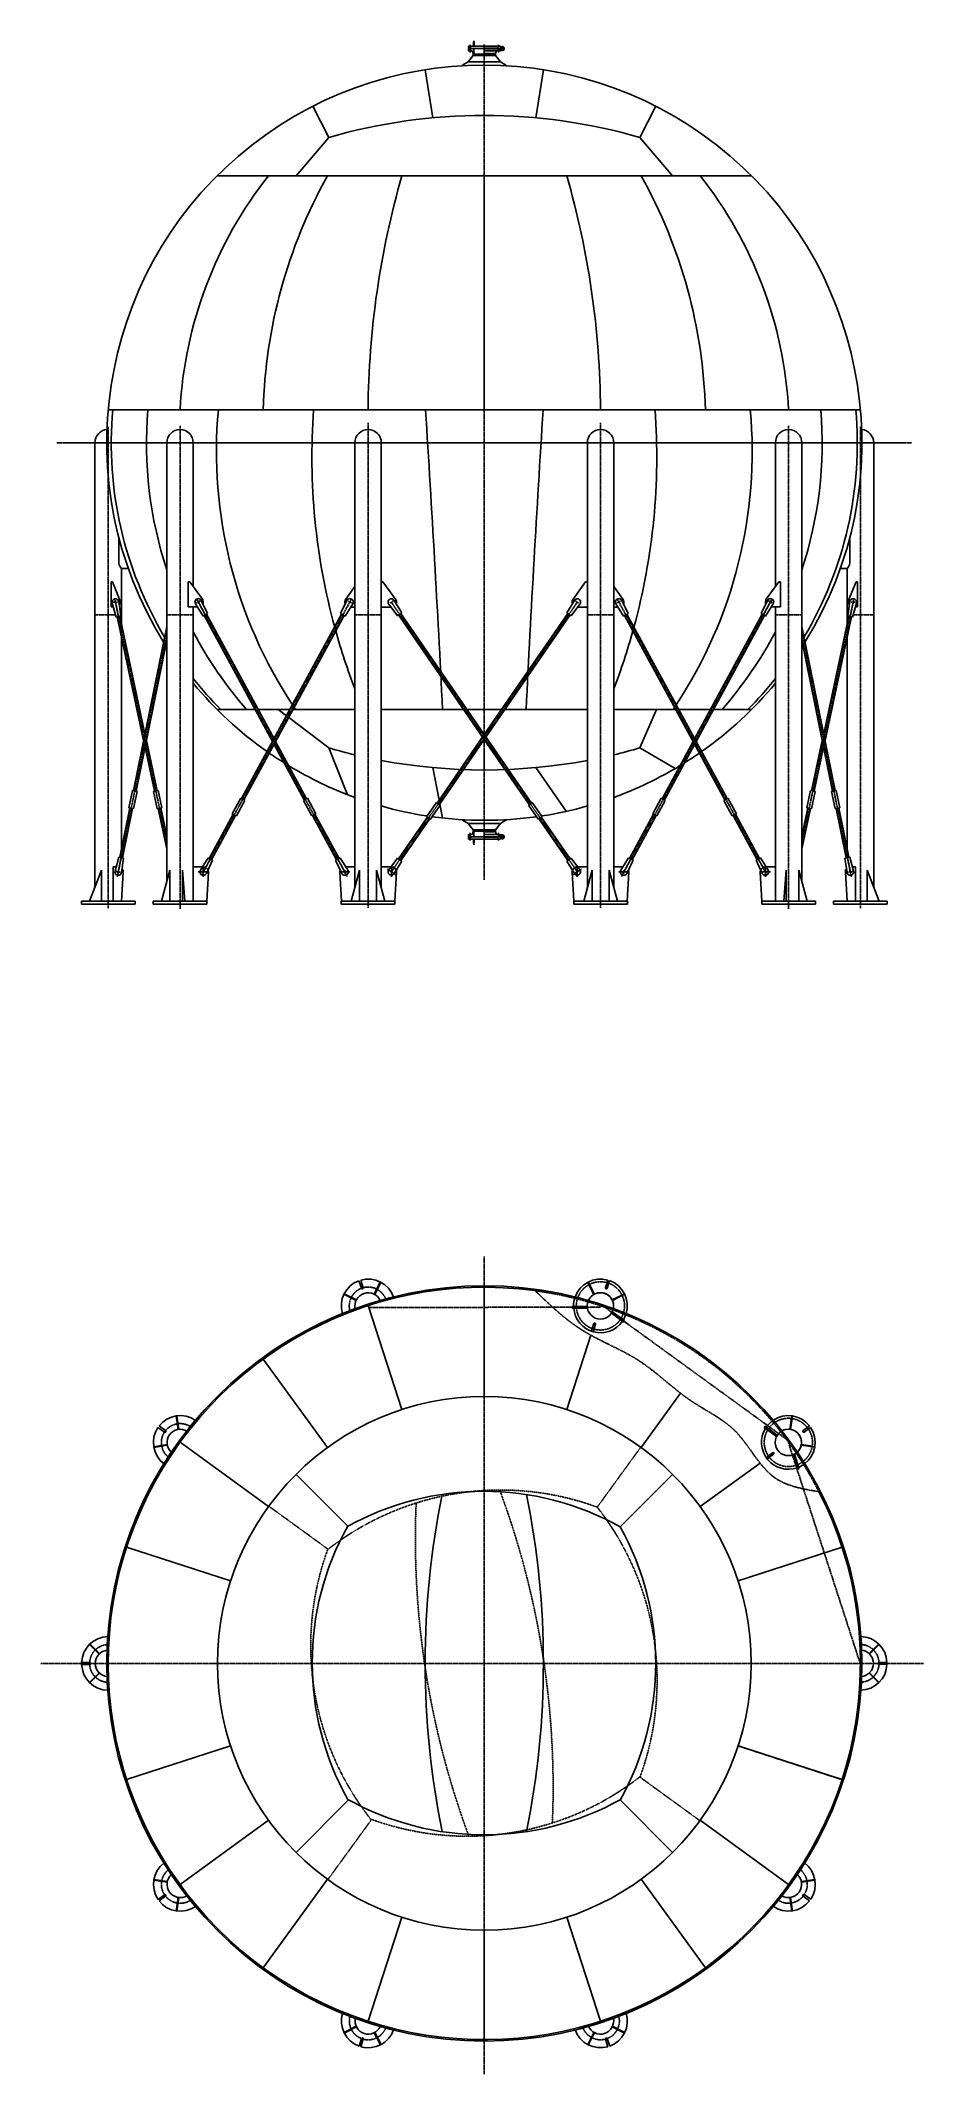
# Model space of a CAD drawing. Extents: x -26172 to 54233, y -464 to 48004.
# Drawn here: x -26172 to -5132, y -464 to 48004 of the extents above; entities that cross this region are included whole.
import ezdxf

# ---------------------------------------------------------------- set-up
doc = ezdxf.new("R2010")
doc.units = 0
doc.linetypes.add('CENTER2', pattern=[28.575, 19.05, -3.175, 3.175, -3.175])
doc.linetypes.add('DASHED2', pattern=[9.525, 6.35, -3.175])
doc.layers.get('DEFPOINTS').update_dxf_attribs({"linetype": 'CONTINUOUS'})
for name, color, linetype in [('图层1', 7, 'CONTINUOUS'), ('图层3', 2, 'CENTER2'), ('图层4', 30, 'DASHED2')]:
    doc.layers.add(name, color=color, linetype=linetype)

msp = doc.modelspace()

# ---------------------------------------------------------------- linework, layer by layer
at = {"layer": 'DEFPOINTS', "color": 0, "linetype": 'BYBLOCK'}
for p in [(-15974.396, 47873.275), (-15974.396, 47812.275), (-15974.396, 47812.275), (-15974.396, 47760.275), (-15974.396, 47760.275), (-15963.554, 47873.275), (-15884.396, 47816.275), (-15884.396, 47816.275), (-15974.396, 29084.358), (-15974.396, 29084.358), (-15974.396, 29032.358), (-15974.396, 29032.358), (-15974.396, 28971.358), (-15963.554, 28971.358), (-15884.396, 29028.358), (-15884.396, 29028.358)]:
    msp.add_point(p, dxfattribs=at)
at = {"layer": '图层1'}
for p, q in [((-15860.896, 47649.99), (-15985.673, 47496.055)), ((-15974.396, 47873.275), (-15974.396, 47821.275)), ((-15974.396, 47873.275), (-15596.896, 47873.275)), ((-15974.396, 47821.275), (-15904.396, 47821.275)), ((-15974.396, 47812.275), (-15974.396, 47760.275)), ((-15974.396, 47812.275), (-15904.396, 47812.275)), ((-15974.396, 47760.275), (-15888.896, 47760.275)), ((-15926.771, 47883.199), (-15937.022, 47893.449)), ((-15937.022, 47883.199), (-15926.771, 47893.449)), ((-15937.022, 47729.062), (-15926.771, 47739.313)), ((-15926.771, 47729.062), (-15937.022, 47739.313)), ((-15931.896, 47734.187), (-15931.896, 47734.187)), ((-15904.396, 47817.275), (-15904.396, 47821.275)), ((-15904.396, 47817.275), (-15904.396, 47812.275)), ((-15904.396, 47817.275), (-15596.896, 47817.275)), ((-15904.396, 47816.275), (-15596.896, 47816.275)), ((-15888.896, 47760.275), (-15861.896, 47697.275)), ((-15861.896, 47697.275), (-15861.896, 47677.275)), ((-15861.896, 47677.275), (-15859.896, 47677.275)), ((-15861.896, 47677.275), (-15861.896, 47649.99)), ((-15860.896, 47649.99), (-15596.896, 47649.99)), ((-15859.896, 47677.275), (-15847.896, 47684.203)), ((-15859.896, 47677.275), (-15596.896, 47677.275)), ((-15856.896, 47873.275), (-15856.896, 47957.275)), ((-15847.896, 47813.275), (-15847.896, 47816.275)), ((-15847.896, 47684.203), (-15847.896, 47813.275)), ((-15847.896, 47684.203), (-15596.896, 47684.203)), ((-15836.896, 47873.275), (-15836.896, 47957.275)), ((-15219.396, 47873.275), (-15596.896, 47873.275)), ((-15309.396, 47821.275), (-15596.896, 47821.275)), ((-15289.396, 47817.275), (-15596.896, 47817.275)), ((-15596.896, 47816.275), (-15289.396, 47816.275)), ((-15289.396, 47812.275), (-15596.896, 47812.275)), ((-15304.896, 47760.275), (-15596.896, 47760.275)), ((-15331.896, 47697.275), (-15596.896, 47697.275)), ((-15331.896, 47677.275), (-15596.896, 47677.275)), ((-15332.897, 47649.99), (-15596.896, 47649.99)), ((-15331.896, 47677.275), (-15333.896, 47677.275)), ((-15332.897, 47649.99), (-15208.12, 47496.055)), ((-15304.896, 47760.275), (-15331.896, 47697.275)), ((-15331.896, 47697.275), (-15331.896, 47677.275)), ((-15331.896, 47677.275), (-15331.896, 47649.99)), ((-15274.876, 47821.275), (-15309.396, 47821.275)), ((-15219.396, 47760.275), (-15304.896, 47760.275)), ((-15289.396, 47817.275), (-15289.396, 47821.275)), ((-15289.396, 47817.275), (-15289.396, 47812.275)), ((-15289.396, 47812.275), (-15258.819, 47812.275)), ((-15274.876, 47873.275), (-15249.876, 47873.275)), ((-15274.876, 47821.275), (-15274.876, 47873.275)), ((-15274.876, 47821.275), (-15188.327, 47774.001)), ((-15256.771, 47883.199), (-15267.022, 47893.449)), ((-15267.022, 47883.199), (-15256.771, 47893.449)), ((-15267.022, 47729.062), (-15256.771, 47739.313)), ((-15256.771, 47729.062), (-15267.022, 47739.313)), ((-15261.896, 47734.187), (-15261.896, 47734.187)), ((-15258.819, 47812.275), (-15258.819, 47760.275)), ((-15258.819, 47760.275), (-15233.819, 47760.275)), ((-15249.876, 47873.275), (-15159.141, 47857.351)), ((-15219.396, 47873.275), (-15219.396, 47868.011)), ((-15219.396, 47760.275), (-15160.332, 47769.006)), ((-15219.396, 47760.331), (-15219.396, 47760.275)), ((-15169.256, 47796.947), (-15182.192, 47784.012)), ((-15182.192, 47784.012), (-15180.919, 47782.739)), ((-15166.871, 47796.787), (-15180.919, 47782.739)), ((-15166.881, 47796.787), (-15152.833, 47782.739)), ((-15164.495, 47796.947), (-15151.56, 47784.012)), ((-15152.833, 47782.739), (-15151.56, 47784.012)), ((-16823.483, 46166.68), (-17004.807, 47311.512)), ((-16113.392, 47422.317), (-16121.734, 47407)), ((-16113.392, 47422.317), (-15985.673, 47496.055)), ((-15985.673, 47496.055), (-15596.896, 47496.055)), ((-15208.12, 47496.055), (-15596.896, 47496.055)), ((-15080.401, 47422.317), (-15208.12, 47496.055)), ((-15080.401, 47422.317), (-15072.059, 47407)), ((-14370.31, 46166.68), (-14188.986, 47311.512)), ((-19303.586, 45697.104), (-19682.811, 46441.375)), ((-11890.207, 45697.104), (-11510.982, 46441.375)), ((-20085.211, 44781.808), (-19303.586, 45697.104)), ((-11108.582, 44781.808), (-11890.207, 45697.104)), ((-9232.935, 44786.278), (-21960.857, 44786.278)), ((-15596.896, 44786.278), (-15596.896, 39206.718)), ((-15596.896, 44786.278), (-15596.896, 39206.718)), ((-6631.144, 39206.718), (-24562.649, 39206.718)), ((-24877.649, 27828.679), (-24877.649, 38422.317)), ((-23165.342, 27971.136), (-23165.342, 38422.317)), ((-22535.342, 34996.151), (-22535.342, 38422.317)), ((-18682.466, 27810.062), (-18682.466, 38422.317)), ((-18052.466, 27810.062), (-18052.466, 38422.317)), ((-13141.327, 27810.062), (-13141.327, 38422.317)), ((-12511.327, 27810.062), (-12511.327, 38422.317)), ((-8658.45, 34996.151), (-8658.45, 38422.317)), ((-8028.45, 27971.136), (-8028.45, 38422.317)), ((-6316.144, 27828.679), (-6316.144, 38422.317)), ((-24307.178, 35551.329), (-24307.178, 36157.146)), ((-6886.615, 35551.329), (-6886.615, 36157.146)), ((-6886.615, 35551.329), (-6886.615, 36157.146)), ((-24247.649, 34107.979), (-24247.649, 35422.317)), ((-24247.649, 35422.317), (-24082.178, 35422.317)), ((-6946.144, 35422.317), (-7111.615, 35422.317)), ((-6946.144, 35422.317), (-7111.615, 35422.317)), ((-6946.144, 34107.979), (-6946.144, 35422.317)), ((-24493.955, 35106.516), (-24458.365, 35106.516)), ((-24493.955, 35106.516), (-24458.365, 35106.516)), ((-24493.955, 35106.516), (-24493.955, 34506.516)), ((-24458.365, 35106.516), (-24281.51, 34671.73)), ((-22655.416, 35106.516), (-22615.416, 35106.516)), ((-22655.416, 35106.516), (-22655.416, 34506.516)), ((-22615.416, 35106.516), (-22318.287, 34696.986)), ((-18682.466, 34996.087), (-18899.66, 34696.731)), ((-18052.466, 35102.317), (-18012.466, 35102.317)), ((-18052.466, 34502.317), (-18052.466, 35102.317)), ((-18052.466, 35062.168), (-18052.466, 34539.817)), ((-18012.466, 35102.317), (-17715.338, 34692.787)), ((-13181.327, 35102.317), (-13478.455, 34692.787)), ((-13141.327, 35102.317), (-13181.327, 35102.317)), ((-13141.327, 34502.317), (-13141.327, 35102.317)), ((-13141.327, 35062.168), (-13141.327, 34539.817)), ((-12511.327, 34996.087), (-12294.133, 34696.731)), ((-8578.377, 35106.516), (-8875.505, 34696.986)), ((-8538.377, 35106.516), (-8578.377, 35106.516)), ((-8538.377, 35106.516), (-8538.377, 34506.516)), ((-6735.428, 35106.516), (-6912.282, 34671.73)), ((-6699.838, 35106.516), (-6735.428, 35106.516)), ((-6699.838, 35106.516), (-6735.428, 35106.516)), ((-6699.838, 35106.516), (-6699.838, 34506.516)), ((-24441.439, 34506.516), (-24493.955, 34506.516)), ((-24376.003, 34267.994), (-24467.536, 34601.643)), ((-24322.649, 34622.317), (-24322.649, 34622.317)), ((-24258.647, 34293.043), (-24311.319, 34634.987)), ((-22434.942, 34506.516), (-22655.416, 34506.516)), ((-22535.342, 27492.317), (-22535.342, 34506.516)), ((-22300.467, 34290.529), (-22483.329, 34584.233)), ((-22195.124, 34347.999), (-22343.103, 34660.733)), ((-19022.913, 34347.816), (-18874.833, 34660.501)), ((-18917.588, 34290.312), (-18734.632, 34583.956)), ((-18783.04, 34506.261), (-18682.466, 34506.261)), ((-17812.466, 34502.317), (-18052.466, 34502.317)), ((-17664.11, 34299.728), (-17875.988, 34573.238)), ((-17565.181, 34367.647), (-17744.3, 34663.648)), ((-13628.612, 34367.647), (-13449.493, 34663.648)), ((-13529.683, 34299.728), (-13317.805, 34573.238)), ((-13381.327, 34502.317), (-13141.327, 34502.317)), ((-12410.753, 34506.261), (-12511.327, 34506.261)), ((-12276.204, 34290.312), (-12459.161, 34583.956)), ((-12170.88, 34347.816), (-12318.96, 34660.501)), ((-8998.669, 34347.999), (-8850.69, 34660.733)), ((-8893.325, 34290.529), (-8710.464, 34584.233)), ((-8758.851, 34506.516), (-8538.377, 34506.516)), ((-8658.45, 27492.317), (-8658.45, 34506.516)), ((-6935.146, 34293.043), (-6882.473, 34634.987)), ((-6871.144, 34622.317), (-6871.144, 34622.317)), ((-6817.79, 34267.994), (-6726.257, 34601.643)), ((-6752.354, 34506.516), (-6699.838, 34506.516)), ((-24317.251, 34280.25), (-24375.929, 34267.725)), ((-24348.517, 34273.576), (-23717.837, 31325.026)), ((-24317.325, 34280.518), (-24258.647, 34293.043)), ((-24285.985, 34287.208), (-23685.929, 31481.831)), ((-23961.185, 30129.14), (-23165.342, 34040.149)), ((-22247.796, 34319.264), (-22300.467, 34290.529)), ((-22276.521, 34303.593), (-20645.316, 31298.825)), ((-22247.796, 34319.264), (-22195.124, 34347.999)), ((-22220.338, 34334.244), (-20608.904, 31365.897)), ((-21383.576, 29938.91), (-18997.604, 34333.998)), ((-21327.328, 29908.379), (-18941.431, 34303.329)), ((-18970.251, 34319.064), (-19022.913, 34347.816)), ((-18970.251, 34319.064), (-18917.588, 34290.312)), ((-17614.646, 34333.688), (-17664.11, 34299.728)), ((-17640.47, 34315.958), (-15596.896, 31351.65)), ((-17614.646, 34333.688), (-17565.181, 34367.647)), ((-17587.707, 34352.182), (-15596.896, 31464.408)), ((-13606.085, 34352.182), (-15596.896, 31464.408)), ((-13553.323, 34315.958), (-15596.896, 31351.65)), ((-13579.147, 34333.688), (-13628.612, 34367.647)), ((-13579.147, 34333.688), (-13529.683, 34299.728)), ((-12223.542, 34319.064), (-12276.204, 34290.312)), ((-9866.465, 29908.379), (-12252.362, 34303.329)), ((-12223.542, 34319.064), (-12170.88, 34347.816)), ((-9810.217, 29938.91), (-12196.189, 34333.998)), ((-8973.455, 34334.244), (-10584.888, 31365.897)), ((-8917.271, 34303.593), (-10548.477, 31298.825)), ((-8945.997, 34319.264), (-8998.669, 34347.999)), ((-8945.997, 34319.264), (-8893.325, 34290.529)), ((-7232.608, 30129.14), (-8028.45, 34040.149)), ((-6907.808, 34287.208), (-7507.864, 31481.831)), ((-6845.276, 34273.576), (-7475.956, 31325.026)), ((-6876.468, 34280.518), (-6935.146, 34293.043)), ((-6876.542, 34280.25), (-6817.863, 34267.725)), ((-24247.649, 28721.37), (-24247.649, 33801.999)), ((-23898.47, 30116.378), (-23165.342, 33719.188)), ((-7295.323, 30116.378), (-8028.45, 33719.188)), ((-6946.144, 28721.37), (-6946.144, 33801.999)), ((-21060.07, 32062.825), (-21965.324, 32062.825)), ((-20230.561, 32062.825), (-20987.247, 32062.825)), ((-20507.329, 32062.825), (-20311.427, 31913.866)), ((-18682.466, 32062.825), (-20157.739, 32062.825)), ((-13141.327, 32062.825), (-18052.466, 32062.825)), ((-18052.466, 32062.825), (-13141.327, 32062.825)), ((-12511.327, 32062.825), (-11036.054, 32062.825)), ((-11036.054, 32062.825), (-12511.327, 32062.825)), ((-11488.96, 32062.825), (-11890.207, 31147.529)), ((-10963.232, 32062.825), (-10206.545, 32062.825)), ((-10133.723, 32062.825), (-9228.469, 32062.825)), ((-9228.469, 32062.825), (-10133.723, 32062.825)), ((-20259.882, 31874.672), (-19303.586, 31147.529)), ((-23684.366, 31168.547), (-23459.067, 30115.228)), ((-23652.459, 31325.352), (-23396.482, 30128.615)), ((-20608.904, 31231.754), (-19890.039, 29907.566)), ((-20572.493, 31298.825), (-19833.794, 29938.103)), ((-19303.586, 31147.529), (-18855.523, 30032.957)), ((-15596.896, 31464.408), (-16720.712, 29834.255)), ((-15596.896, 31351.65), (-16668.957, 29796.571)), ((-15596.896, 31464.408), (-14473.081, 29834.255)), ((-15596.896, 31351.65), (-14524.836, 29796.571)), ((-11890.207, 31147.529), (-11048.207, 30656.402)), ((-10621.3, 31298.825), (-11359.999, 29938.103)), ((-10584.888, 31231.754), (-11303.754, 29907.566)), ((-7541.334, 31325.352), (-7797.31, 30128.615)), ((-7509.426, 31168.547), (-7734.726, 30115.228)), ((-16823.483, 30677.953), (-16673.513, 29902.721)), ((-14370.31, 30677.953), (-13642.862, 29637.002)), ((-24067.471, 29722.16), (-23983.723, 30133.726)), ((-23983.723, 30133.726), (-24067.471, 29722.16)), ((-23875.932, 30111.792), (-23983.723, 30133.726)), ((-23959.68, 29700.226), (-23875.932, 30111.792)), ((-23875.932, 30111.792), (-23959.68, 29700.226)), ((-23929.968, 30122.783), (-23875.932, 30111.792)), ((-23373.991, 30133.425), (-23481.558, 30110.417)), ((-23481.558, 30110.417), (-23393.709, 29699.708)), ((-23373.991, 30133.425), (-23427.775, 30121.921)), ((-23373.991, 30133.425), (-23286.142, 29722.716)), ((-7819.802, 30133.425), (-7907.651, 29722.716)), ((-7819.802, 30133.425), (-7766.018, 30121.921)), ((-7819.802, 30133.425), (-7712.235, 30110.417)), ((-7712.235, 30110.417), (-7800.084, 29699.708)), ((-7317.861, 30111.792), (-7210.07, 30133.726)), ((-7263.825, 30122.783), (-7317.861, 30111.792)), ((-7317.861, 30111.792), (-7234.112, 29700.226)), ((-7234.112, 29700.226), (-7317.861, 30111.792)), ((-7210.07, 30133.726), (-7126.321, 29722.16)), ((-7126.321, 29722.16), (-7210.07, 30133.726)), ((-24284.216, 28541.666), (-24044.933, 29717.574)), ((-24221.5, 28528.909), (-23982.219, 29704.812)), ((-23959.68, 29700.226), (-24067.471, 29722.16)), ((-24013.686, 29711.212), (-23959.68, 29700.226)), ((-24013.686, 29711.212), (-24013.666, 29711.212)), ((-23286.142, 29722.716), (-23393.709, 29699.708)), ((-23371.218, 29704.518), (-23165.342, 28742.011)), ((-23286.142, 29722.716), (-23339.926, 29711.212)), ((-23308.634, 29717.905), (-23165.342, 29047.991)), ((-22156.482, 28515.176), (-21583.959, 29569.794)), ((-21604.174, 29580.764), (-21403.791, 29949.88)), ((-21556.032, 29554.638), (-21604.174, 29580.764)), ((-21507.497, 29528.29), (-21307.114, 29897.406)), ((-21355.703, 29923.784), (-21403.791, 29949.88)), ((-21355.703, 29923.784), (-21307.114, 29897.406)), ((-19862.267, 29922.646), (-19910.252, 29896.591)), ((-19910.252, 29896.591), (-19709.869, 29527.475)), ((-19862.267, 29922.646), (-19813.581, 29949.076)), ((-19813.581, 29949.076), (-19613.198, 29579.96)), ((-19661.854, 29553.546), (-19613.198, 29579.96)), ((-19633.411, 29568.987), (-19060.89, 28514.372)), ((-16739.312, 29847.798), (-16977.94, 29502.173)), ((-16650.358, 29783.028), (-16887.134, 29439.572)), ((-16739.312, 29847.798), (-16650.358, 29783.028)), ((-16693.175, 29815.944), (-16739.312, 29847.798)), ((-16656.479, 29814.671), (-16591.236, 29477.414)), ((-14454.481, 29847.798), (-14543.435, 29783.028)), ((-14543.435, 29783.028), (-14306.659, 29439.572)), ((-14500.618, 29815.944), (-14454.481, 29847.798)), ((-14454.481, 29847.798), (-14216.095, 29502.006)), ((-11560.382, 29568.987), (-12132.903, 28514.372)), ((-11380.212, 29949.076), (-11580.595, 29579.96)), ((-11531.939, 29553.546), (-11580.595, 29579.96)), ((-11283.541, 29896.591), (-11483.924, 29527.475)), ((-11331.526, 29922.646), (-11380.212, 29949.076)), ((-11331.526, 29922.646), (-11283.541, 29896.591)), ((-9838.089, 29923.784), (-9886.678, 29897.406)), ((-9686.296, 29528.29), (-9886.678, 29897.406)), ((-9838.089, 29923.784), (-9790.001, 29949.88)), ((-9589.618, 29580.764), (-9790.001, 29949.88)), ((-9637.76, 29554.638), (-9589.618, 29580.764)), ((-9037.311, 28515.176), (-9609.834, 29569.794)), ((-7885.159, 29717.905), (-8028.45, 29047.991)), ((-7822.575, 29704.518), (-8028.45, 28742.011)), ((-7907.651, 29722.716), (-7853.867, 29711.212)), ((-7907.651, 29722.716), (-7800.084, 29699.708)), ((-7234.112, 29700.226), (-7126.321, 29722.16)), ((-7180.106, 29711.212), (-7234.112, 29700.226)), ((-6972.292, 28528.909), (-7211.574, 29704.812)), ((-7180.106, 29711.212), (-7180.126, 29711.212)), ((-6909.577, 28541.666), (-7148.859, 29717.574)), ((-22100.231, 28484.65), (-21527.711, 29539.263)), ((-21556.032, 29554.638), (-21507.497, 29528.29)), ((-19661.854, 29553.546), (-19709.869, 29527.475)), ((-19689.656, 29538.45), (-19117.134, 28483.832)), ((-16958.762, 29488.952), (-17639.875, 28500.962)), ((-16906.07, 29452.626), (-17587.209, 28464.6)), ((-16977.698, 29502.006), (-16887.134, 29439.572)), ((-16931.803, 29470.319), (-16977.698, 29502.006)), ((-16113.392, 29422.317), (-16121.734, 29437.633)), ((-16113.392, 29422.317), (-15985.673, 29348.578)), ((-15860.896, 29194.643), (-15985.673, 29348.578)), ((-15985.673, 29348.578), (-15596.896, 29348.578)), ((-15974.396, 29032.358), (-15974.396, 29084.358)), ((-15974.396, 29084.358), (-15888.896, 29084.358)), ((-15926.771, 29115.571), (-15937.022, 29105.32)), ((-15937.022, 29115.571), (-15926.771, 29105.32)), ((-15931.896, 29110.446), (-15931.896, 29110.446)), ((-15888.896, 29084.358), (-15861.896, 29147.358)), ((-15861.896, 29167.358), (-15861.896, 29194.643)), ((-15861.896, 29167.358), (-15859.896, 29167.358)), ((-15861.896, 29147.358), (-15861.896, 29167.358)), ((-15860.896, 29194.643), (-15596.896, 29194.643)), ((-15859.896, 29167.358), (-15847.896, 29160.43)), ((-15859.896, 29167.358), (-15596.896, 29167.358)), ((-15847.896, 29160.43), (-15847.896, 29031.358)), ((-15847.896, 29160.43), (-15596.896, 29160.43)), ((-15208.12, 29348.578), (-15596.896, 29348.578)), ((-15332.897, 29194.643), (-15596.896, 29194.643)), ((-15331.896, 29167.358), (-15596.896, 29167.358)), ((-15331.896, 29147.358), (-15596.896, 29147.358)), ((-15304.896, 29084.358), (-15596.896, 29084.358)), ((-15331.896, 29167.358), (-15333.896, 29167.358)), ((-15332.897, 29194.643), (-15208.12, 29348.578)), ((-15331.896, 29167.358), (-15331.896, 29194.643)), ((-15331.896, 29147.358), (-15331.896, 29167.358)), ((-15304.896, 29084.358), (-15331.896, 29147.358)), ((-15219.396, 29084.358), (-15304.896, 29084.358)), ((-15256.771, 29115.571), (-15267.022, 29105.32)), ((-15267.022, 29115.571), (-15256.771, 29105.32)), ((-15261.896, 29110.446), (-15261.896, 29110.446)), ((-15258.819, 29032.358), (-15258.819, 29084.358)), ((-15258.819, 29084.358), (-15233.819, 29084.358)), ((-15219.396, 29084.302), (-15219.396, 29084.358)), ((-15219.396, 29084.358), (-15160.332, 29075.627)), ((-15080.401, 29422.317), (-15208.12, 29348.578)), ((-15080.401, 29422.317), (-15072.059, 29437.633)), ((-14216.095, 29502.006), (-14306.659, 29439.572)), ((-14216.095, 29502.006), (-14306.659, 29439.572)), ((-14287.723, 29452.626), (-13606.584, 28464.6)), ((-14261.989, 29470.319), (-14216.095, 29502.006)), ((-14261.989, 29470.319), (-14216.095, 29502.006)), ((-14235.031, 29488.952), (-13553.917, 28500.962)), ((-11504.137, 29538.45), (-12076.659, 28483.832)), ((-11531.939, 29553.546), (-11483.924, 29527.475)), ((-9637.76, 29554.638), (-9686.296, 29528.29)), ((-9093.562, 28484.65), (-9666.082, 29539.263)), ((-15974.396, 29032.358), (-15904.396, 29032.358)), ((-15974.396, 28971.358), (-15974.396, 29023.358)), ((-15974.396, 29023.358), (-15904.396, 29023.358)), ((-15974.396, 28971.358), (-15596.896, 28971.358)), ((-15937.022, 28961.434), (-15926.771, 28951.184)), ((-15926.771, 28961.434), (-15937.022, 28951.184)), ((-15904.396, 29027.358), (-15904.396, 29032.358)), ((-15904.396, 29028.358), (-15596.896, 29028.358)), ((-15904.396, 29027.358), (-15904.396, 29023.358)), ((-15904.396, 29027.358), (-15596.896, 29027.358)), ((-15856.896, 28971.358), (-15856.896, 28887.358)), ((-15847.896, 29031.358), (-15847.896, 29028.358)), ((-15836.896, 28971.358), (-15836.896, 28887.358)), ((-15289.396, 29032.358), (-15596.896, 29032.358)), ((-15596.896, 29028.358), (-15289.396, 29028.358)), ((-15289.396, 29027.358), (-15596.896, 29027.358)), ((-15309.396, 29023.358), (-15596.896, 29023.358)), ((-15219.396, 28971.358), (-15596.896, 28971.358)), ((-15274.876, 29023.358), (-15309.396, 29023.358)), ((-15289.396, 29032.358), (-15258.819, 29032.358)), ((-15289.396, 29027.358), (-15289.396, 29032.358)), ((-15289.396, 29027.358), (-15289.396, 29023.358)), ((-15274.876, 29023.358), (-15188.327, 29070.632)), ((-15274.876, 29023.358), (-15274.876, 28971.358)), ((-15274.876, 28971.358), (-15249.876, 28971.358)), ((-15267.022, 28961.434), (-15256.771, 28951.184)), ((-15256.771, 28961.434), (-15267.022, 28951.184)), ((-15249.876, 28971.358), (-15159.141, 28987.282)), ((-15219.396, 28971.358), (-15219.396, 28976.622)), ((-15182.192, 29060.621), (-15180.919, 29061.894)), ((-15169.256, 29047.686), (-15182.192, 29060.621)), ((-15166.871, 29047.846), (-15180.919, 29061.894)), ((-15166.881, 29047.846), (-15152.833, 29061.894)), ((-15164.495, 29047.686), (-15151.56, 29060.621)), ((-15152.833, 29061.894), (-15151.56, 29060.621)), ((-24719.563, 28230.555), (-25009.963, 27492.317)), ((-24719.563, 28230.555), (-24719.563, 27492.317)), ((-24442.649, 28312.317), (-24373.707, 28312.317)), ((-24442.649, 28312.317), (-24442.649, 27492.317)), ((-24311.679, 28547.253), (-24399.998, 28212.739)), ((-24252.883, 28535.293), (-24311.679, 28547.253)), ((-24291.291, 28185.936), (-24291.291, 28185.938)), ((-24252.883, 28535.293), (-24194.087, 28523.333)), ((-24194.087, 28523.333), (-24243.468, 28180.898)), ((-24242.649, 27492.317), (-24202.846, 28185.437)), ((-23095.793, 28230.555), (-23293.712, 27492.317)), ((-23095.793, 28230.555), (-23095.793, 27492.317)), ((-22793.709, 28230.555), (-22793.709, 27492.317)), ((-22793.709, 28230.555), (-22737.534, 27492.317)), ((-22535.342, 28312.317), (-22295.342, 28312.317)), ((-22181.136, 28528.556), (-22363.348, 28234.449)), ((-22075.666, 28471.319), (-22222.954, 28158.259)), ((-22215.342, 27492.317), (-22175.54, 28185.437)), ((-22128.401, 28499.938), (-22181.136, 28528.556)), ((-22128.401, 28499.938), (-22075.666, 28471.319)), ((-19089.243, 28498.976), (-19141.972, 28470.346)), ((-19141.972, 28470.346), (-18994.613, 28157.32)), ((-19089.243, 28498.976), (-19036.515, 28527.607)), ((-19002.466, 27492.317), (-19042.269, 28185.437)), ((-19036.515, 28527.607), (-18854.235, 28233.542)), ((-18682.466, 28312.317), (-18903.065, 28312.317)), ((-18569.734, 28230.555), (-18767.653, 27492.317)), ((-18569.734, 28230.555), (-18569.734, 27492.317)), ((-18165.199, 28230.555), (-17967.28, 27492.317)), ((-18165.199, 28230.555), (-18165.199, 27492.317)), ((-18052.466, 28312.317), (-17812.466, 28312.317)), ((-17662.973, 28516.909), (-17875.569, 28243.957)), ((-17564.223, 28448.73), (-17744.12, 28153.201)), ((-17732.466, 27492.317), (-17692.664, 28185.437)), ((-17613.598, 28482.819), (-17662.973, 28516.909)), ((-17613.598, 28482.819), (-17564.223, 28448.73)), ((-13580.195, 28482.819), (-13629.57, 28448.73)), ((-13629.57, 28448.73), (-13449.673, 28153.201)), ((-13580.195, 28482.819), (-13530.82, 28516.909)), ((-13530.82, 28516.909), (-13318.224, 28243.957)), ((-13461.327, 27492.317), (-13501.129, 28185.437)), ((-13141.327, 28312.317), (-13381.327, 28312.317)), ((-13028.594, 28230.555), (-13226.513, 27492.317)), ((-13028.594, 28230.555), (-13028.594, 27492.317)), ((-12624.059, 28230.555), (-12624.059, 27492.317)), ((-12624.059, 28230.555), (-12426.14, 27492.317)), ((-12511.327, 28312.317), (-12290.728, 28312.317)), ((-12157.278, 28527.607), (-12339.557, 28233.542)), ((-12051.821, 28470.346), (-12199.18, 28157.32)), ((-12191.327, 27492.317), (-12151.524, 28185.437)), ((-12104.55, 28498.976), (-12157.278, 28527.607)), ((-12104.55, 28498.976), (-12051.821, 28470.346)), ((-9065.391, 28499.938), (-9118.126, 28471.319)), ((-9118.126, 28471.319), (-8970.839, 28158.259)), ((-9065.391, 28499.938), (-9012.656, 28528.556)), ((-8978.45, 27492.317), (-9018.253, 28185.437)), ((-9012.656, 28528.556), (-8830.444, 28234.449)), ((-8658.45, 28312.317), (-8898.45, 28312.317)), ((-8400.084, 28230.555), (-8456.258, 27492.317)), ((-8400.084, 28230.555), (-8400.084, 27492.317)), ((-8098, 28230.555), (-8098, 27492.317)), ((-8098, 28230.555), (-7900.08, 27492.317)), ((-6940.91, 28535.293), (-6999.706, 28523.333)), ((-6999.706, 28523.333), (-6950.325, 28180.898)), ((-6951.144, 27492.317), (-6990.947, 28185.437)), ((-6940.91, 28535.293), (-6882.114, 28547.253)), ((-6902.501, 28185.936), (-6902.502, 28185.938)), ((-6882.114, 28547.253), (-6793.795, 28212.739)), ((-6751.144, 28312.317), (-6820.085, 28312.317)), ((-6751.144, 28312.317), (-6751.144, 27492.317)), ((-6474.23, 28230.555), (-6183.83, 27492.317)), ((-6474.23, 28230.555), (-6474.23, 27492.317)), ((-25202.649, 27492.317), (-23922.649, 27492.317)), ((-25202.649, 27422.317), (-25202.649, 27492.317)), ((-25202.649, 27422.317), (-23922.649, 27422.317)), ((-23922.649, 27422.317), (-23922.649, 27492.317)), ((-23490.342, 27492.317), (-22210.342, 27492.317)), ((-23490.342, 27422.317), (-23490.342, 27492.317)), ((-23490.342, 27422.317), (-22210.342, 27422.317)), ((-22210.342, 27422.317), (-22210.342, 27492.317)), ((-19007.466, 27492.317), (-17727.466, 27492.317)), ((-19007.466, 27422.317), (-19007.466, 27492.317)), ((-19007.466, 27422.317), (-17727.466, 27422.317)), ((-17727.466, 27492.317), (-17727.466, 27422.317)), ((-12186.327, 27492.317), (-13466.327, 27492.317)), ((-13466.327, 27492.317), (-13466.327, 27422.317)), ((-12186.327, 27422.317), (-13466.327, 27422.317)), ((-12186.327, 27422.317), (-12186.327, 27492.317)), ((-7703.45, 27492.317), (-8983.45, 27492.317)), ((-8983.45, 27422.317), (-8983.45, 27492.317)), ((-7703.45, 27422.317), (-8983.45, 27422.317)), ((-7703.45, 27422.317), (-7703.45, 27492.317)), ((-5991.144, 27492.317), (-7271.144, 27492.317)), ((-7271.144, 27422.317), (-7271.144, 27492.317)), ((-5991.144, 27422.317), (-7271.144, 27422.317)), ((-5991.144, 27422.317), (-5991.144, 27492.317)), ((-18526.647, 18269.547), (-18585.412, 18450.407)), ((-18483.85, 18283.453), (-18542.615, 18464.312)), ((-18223.358, 18129.727), (-18075.811, 18419.304)), ((-12972.529, 18130.407), (-13120.076, 18419.984)), ((-12712.038, 18284.133), (-12653.273, 18464.993)), ((-12669.24, 18270.227), (-12610.475, 18451.087)), ((-18654.296, 17977.81), (-18943.873, 18125.357)), ((-18647.032, 17992.067), (-18936.609, 18139.613)), ((-18209.102, 18122.463), (-18061.555, 18412.04)), ((-16999.449, 18184.444), (-17004.807, 18218.27)), ((-15596.896, 15688.567), (-15596.896, 18294.828)), ((-14194.344, 18184.444), (-14188.986, 18218.27)), ((-12986.786, 18123.143), (-13134.332, 18412.72)), ((-12548.855, 17992.747), (-12259.278, 18140.294)), ((-12541.592, 17978.491), (-12252.014, 18126.038)), ((-18367.466, 17856.012), (-17562.087, 15377.311)), ((-13144.209, 17835.701), (-13504.376, 17835.657)), ((-13139.853, 17795.702), (-13502.352, 17795.657)), ((-12627.479, 17784.092), (-12830.57, 17850.08)), ((-12566.684, 17676.129), (-12275.277, 17464.465)), ((-12546.697, 17711.05), (-12253.403, 17498.014)), ((-13055.716, 17150.023), (-13631.705, 15377.311)), ((-12989.805, 17429.253), (-13048.57, 17248.393)), ((-12947.007, 17415.347), (-13005.772, 17234.487)), ((-11526.53, 17317.619), (-11510.982, 17348.134)), ((-19334.912, 14474.012), (-20866.833, 16582.521)), ((-20866.833, 16582.521), (-19334.912, 14474.012)), ((-21936.641, 15668.819), (-21960.857, 15693.036)), ((-11858.881, 14474.012), (-10918.613, 15768.179)), ((-10918.613, 15768.179), (-11858.881, 14474.012)), ((-9257.152, 15668.819), (-9232.935, 15693.036)), ((-22894.641, 14905.156), (-22945.483, 15226.155)), ((-22878.838, 14907.659), (-22929.68, 15228.658)), ((-8316.249, 14909.441), (-8265.408, 15230.44)), ((-8316.249, 14909.441), (-8265.408, 15230.44)), ((-8300.446, 14906.938), (-8249.605, 15227.937)), ((-8300.446, 14906.938), (-8249.605, 15227.937)), ((-23156.486, 14544.758), (-23477.485, 14493.916)), ((-23222.192, 14840.004), (-23376.041, 14951.782)), ((-23195.742, 14876.41), (-23349.59, 14988.187)), ((-20741.833, 13067.091), (-22850.342, 14599.012)), ((-8925.843, 14947.542), (-8903.968, 14981.092)), ((-8632.548, 14734.506), (-8925.843, 14947.542)), ((-8612.562, 14769.427), (-8903.968, 14981.092)), ((-8038.601, 14546.539), (-7717.602, 14495.698)), ((-8038.601, 14546.539), (-7717.602, 14495.698)), ((-7999.346, 14878.192), (-7845.497, 14989.969)), ((-7999.346, 14878.192), (-7845.497, 14989.969)), ((-7972.895, 14841.786), (-7819.047, 14953.563)), ((-7972.895, 14841.786), (-7819.047, 14953.563)), ((-23153.984, 14528.955), (-23474.982, 14478.113)), ((-10451.96, 13067.091), (-9025.158, 14103.723)), ((-9025.158, 14103.723), (-10451.96, 13067.091)), ((-8726.55, 14349.847), (-8880.399, 14238.069)), ((-8700.1, 14313.441), (-8853.948, 14201.663)), ((-8239.127, 14300.869), (-8127.788, 13958.345)), ((-8202.432, 14317.373), (-8090.371, 13972.63)), ((-8041.104, 14530.736), (-7720.105, 14479.895)), ((-8041.104, 14530.736), (-7720.105, 14479.895)), ((-18849.368, 12598.582), (-20085.211, 13834.424)), ((-12356.574, 12586.433), (-11108.582, 13834.424)), ((-23585.44, 13399.442), (-23615.955, 13414.99)), ((-7608.353, 13399.442), (-7577.838, 13414.99)), ((-21645.132, 11294.266), (-24123.834, 12099.645)), ((-9548.661, 11294.266), (-7069.959, 12099.645)), ((-7069.959, 12099.645), (-9548.661, 11294.266)), ((-24452.265, 10731.628), (-24486.091, 10736.985)), ((-6741.527, 10731.628), (-6707.701, 10736.985)), ((-24778.434, 9550.713), (-25008.244, 9780.522)), ((-24767.121, 9562.026), (-24996.93, 9791.836)), ((-6426.672, 9564.229), (-6196.862, 9794.039)), ((-6415.358, 9552.915), (-6185.549, 9782.725)), ((-25005.133, 9350.474), (-25195.3, 9350.474)), ((-25005.133, 9305.474), (-25195.3, 9305.474)), ((-6188.66, 9352.676), (-5998.493, 9352.676)), ((-6188.66, 9307.676), (-5998.493, 9307.676)), ((-24778.434, 9105.235), (-25008.244, 8875.426)), ((-24767.121, 9093.922), (-24996.93, 8864.112)), ((-6426.672, 9096.124), (-6196.862, 8866.314)), ((-6415.358, 9107.438), (-6185.549, 8877.628)), ((-24452.265, 7926.523), (-24486.091, 7921.165)), ((-6741.527, 7926.523), (-6707.701, 7921.165)), ((-21645.132, 7363.884), (-24123.834, 6558.505)), ((-24123.834, 6558.505), (-21645.132, 7363.884)), ((-7069.959, 6558.505), (-9548.661, 7363.884)), ((-18832.334, 6076.603), (-20085.211, 4823.726)), ((-12361.459, 6076.603), (-11108.582, 4823.726)), ((-20741.833, 5591.06), (-22850.342, 4059.138)), ((-22850.342, 4059.138), (-20741.833, 5591.06)), ((-10451.96, 5591.06), (-8343.45, 4059.138)), ((-8343.45, 4059.138), (-10451.96, 5591.06)), ((-23585.44, 5258.709), (-23615.955, 5243.161)), ((-7608.353, 5258.709), (-7577.838, 5243.161)), ((-23155.192, 4111.611), (-23476.191, 4162.452)), ((-23152.689, 4127.414), (-23473.688, 4178.255)), ((-19334.912, 4184.139), (-20866.833, 2075.629)), ((-20866.833, 2075.629), (-19334.912, 4184.139)), ((-11858.881, 4184.139), (-10326.959, 2075.629)), ((-10326.959, 2075.629), (-11858.881, 4184.139)), ((-8039.809, 4129.196), (-7718.811, 4180.037)), ((-8037.306, 4113.393), (-7716.308, 4164.234)), ((-23220.898, 3816.365), (-23374.746, 3704.587)), ((-23194.447, 3779.959), (-23348.296, 3668.181)), ((-22893.347, 3751.212), (-22944.188, 3430.214)), ((-22877.544, 3748.709), (-22928.385, 3427.711)), ((-8314.954, 3750.491), (-8264.113, 3429.493)), ((-8299.151, 3752.994), (-8248.31, 3431.995)), ((-7998.051, 3781.741), (-7844.203, 3669.963)), ((-7971.601, 3818.146), (-7817.752, 3706.369)), ((-21936.641, 2989.331), (-21960.857, 2965.114)), ((-17562.087, 3280.839), (-18367.466, 802.138)), ((-18367.466, 802.138), (-17562.087, 3280.839)), ((-15596.896, 2969.584), (-15596.896, 363.323)), ((-13631.705, 3280.839), (-12826.327, 802.138)), ((-12826.327, 802.138), (-13631.705, 3280.839)), ((-9257.152, 2989.331), (-9232.935, 2965.114)), ((-19667.263, 1340.531), (-19682.811, 1310.017)), ((-11526.53, 1340.531), (-11510.982, 1310.017)), ((-18652.201, 679.66), (-18941.778, 532.113)), ((-18644.937, 665.403), (-18934.514, 517.856)), ((-18221.263, 527.743), (-18073.716, 238.166)), ((-18207.007, 535.007), (-18059.46, 245.43)), ((-12984.691, 535.688), (-13132.238, 246.111)), ((-12970.435, 528.424), (-13117.982, 238.847)), ((-12546.761, 666.084), (-12257.184, 518.537)), ((-12539.497, 680.34), (-12249.92, 532.793)), ((-18524.553, 387.923), (-18583.318, 207.063)), ((-18481.755, 374.017), (-18540.52, 193.158)), ((-16999.449, 473.706), (-17004.807, 439.88)), ((-14194.344, 473.706), (-14188.986, 439.88)), ((-12709.943, 374.698), (-12651.178, 193.838)), ((-12667.145, 388.604), (-12608.38, 207.744))]:
    msp.add_line(p, q, dxfattribs=at)
for centre, radius in [((-15846.896, 47957.275), 10), ((-15166.876, 47813.275), 25.021), ((-15166.876, 47813.275), 16.5), ((-15166.876, 47813.275), 13.718), ((-15166.876, 47833.755), 3.981), ((-15166.876, 47833.755), 2.32), ((-15846.896, 28887.358), 10), ((-15166.876, 29031.358), 25.021), ((-15166.876, 29031.358), 16.5), ((-15166.876, 29031.358), 13.718), ((-15166.876, 29010.878), 3.981), ((-15166.876, 29010.878), 2.32), ((-15596.896, 9329.075), 9000), ((-12829.522, 17849.74), 315), ((-15596.896, 9329.075), 6359.492), ((-8349.723, 14595.816), 315)]:
    msp.add_circle(centre, radius, dxfattribs=at)
for centre, radius, start, end in [((-15166.876, 47813.275), 44.75, 270, 80.046249), ((-15596.896, 38422.317), 9000, 328.1341475, 211.8658525), ((-15596.896, 32904.152), 13319.128, 73.8413367, 106.1586633), ((-12991.607, 38669.294), 9873.373, 141.7171994, 176.8797555), ((-8753.879, 38881.072), 12117.331, 150.8343973, 178.4600227), ((2431.526, 39052.403), 20799.565, 163.9978871, 179.5749101), ((-33625.319, 39052.403), 20799.565, 0.4250899, 16.0021129), ((-22439.914, 38881.072), 12117.331, 1.5399773, 29.1656027), ((-18202.186, 38669.294), 9873.373, 3.1202445, 38.2828006), ((-15488.953, 38400.762), 8999.475, 174.8619369, 210.8318207), ((-14022.743, 38406.709), 9626.512, 175.2329497, 198.2441199), ((-11025.436, 38211.82), 10956.468, 174.7901016, 213.4298992), ((-4221.284, 38095.048), 15485.931, 175.8834351, 195.2255768), ((-544789.853, 5501.621), 528865.525, 2.87877604, 3.65399032), ((513596.06, 5501.621), 528865.525, 176.34600968, 177.12122396), ((-26972.509, 38095.048), 15485.931, 344.7744232, 4.1165649), ((-20168.356, 38211.82), 10956.468, 326.5701008, 5.2098984), ((-17171.05, 38406.709), 9626.512, 341.7558801, 4.7670503), ((-15704.84, 38400.762), 8999.475, 329.1681793, 5.1380631), ((-24562.649, 38422.317), 315, 95.2420655, 180), ((-22850.342, 38422.317), 315, 0, 180), ((-18367.466, 38422.317), 315, 0, 180), ((-12826.327, 38422.317), 315, 0, 180), ((-8343.45, 38422.317), 315, 0, 180), ((-6631.144, 38422.317), 315, 0, 84.7579345), ((-24070.243, 35582.415), 238.965, 172.5252751, 222.0645603), ((-7123.55, 35582.415), 238.965, 317.9354397, 7.4747249), ((-7123.55, 35582.415), 238.965, 317.9354397, 7.4747249), ((-24390.387, 34622.808), 80, 8.7569212, 195.3410498), ((-24392.666, 34626.516), 120, 321.6582943, 22.1346417), ((-22415.416, 34626.516), 80, 25.3224651, 211.9065937), ((-22415.416, 34626.516), 120, 337.13278, 35.9622287), ((-18802.531, 34626.261), 120, 144.0377713, 202.8486335), ((-18802.531, 34626.261), 80, 328.0748198, 154.6589484), ((-17812.744, 34622.23), 80, 31.1794405, 217.7635691), ((-17812.466, 34622.317), 120, 342.8090179, 35.9622287), ((-13381.327, 34622.317), 120, 144.0377713, 197.1909821), ((-13381.049, 34622.23), 80, 322.2364309, 148.8205595), ((-12391.262, 34626.261), 80, 25.3410516, 211.9251802), ((-12391.262, 34626.261), 120, 337.1513665, 35.9622287), ((-8778.377, 34626.516), 120, 144.0377713, 202.86722), ((-8778.377, 34626.516), 80, 328.0934063, 154.6775349), ((-6801.126, 34626.516), 120, 157.8653583, 218.3417057), ((-6803.406, 34622.808), 80, 344.6589502, 171.2430788), ((-4221.284, 38095.048), 15485.931, 195.5671146, 200.9605281), ((-26972.509, 38095.048), 15485.931, 339.0394719, 344.4328854), ((-15596.896, 38422.317), 9000, 212.4559892, 212.7606503), ((-15488.953, 38400.762), 8999.475, 211.433401, 211.4624958), ((-14022.743, 38406.709), 9626.512, 207.8360938, 221.2237522), ((-17171.05, 38406.709), 9626.512, 318.7762478, 332.1639062), ((-15704.84, 38400.762), 8999.475, 328.5375042, 328.566599), ((-15704.84, 38400.762), 8999.475, 328.5375042, 328.566599), ((-15596.896, 38422.317), 9000, 327.2393497, 327.5440108), ((-15596.896, 38422.317), 9000, 327.2393497, 327.5440108), ((-15488.953, 38400.762), 8999.475, 218.4659557, 224.7694918), ((-15596.896, 38422.317), 9000, 219.5617651, 234.8798175), ((-15596.896, 38422.317), 9000, 305.1201825, 320.4382349), ((-15704.84, 38400.762), 8999.475, 315.2305082, 321.5340443), ((-11025.436, 38211.82), 10956.468, 213.8085452, 214.1402492), ((-20168.356, 38211.82), 10956.468, 325.8597508, 326.1914548), ((-20168.356, 38211.82), 10956.468, 325.8597508, 326.1914548), ((-15596.896, 38422.317), 9000, 235.2898253, 237.9675442), ((-15596.896, 43940.481), 13319.128, 253.8413367, 256.6049091), ((-15596.896, 43940.481), 13319.128, 283.3950909, 286.1586633), ((-15596.896, 43940.481), 13319.128, 283.3950909, 286.1586633), ((-15596.896, 38422.317), 9000, 302.0324558, 304.7101747), ((-15596.896, 38422.317), 9000, 302.0324558, 304.7101747), ((-15596.896, 38422.317), 9000, 238.7853893, 249.9499365), ((-15596.896, 43940.481), 13319.128, 259.3759361, 280.6240639), ((-15596.896, 38422.317), 9000, 290.0500635, 301.2146107), ((-15596.896, 38422.317), 9000, 290.0500635, 301.2146107), ((-15596.896, 38422.317), 9000, 254.1666015, 261.2825126), ((-15596.896, 38422.317), 9000, 278.7174874, 285.8333985), ((-15596.896, 38422.317), 9000, 278.7174874, 285.8333985), ((-15596.896, 38422.317), 9000, 262.0633564, 277.9366436), ((-15166.876, 29031.358), 44.75, 279.953751, 90), ((-24322.649, 28192.317), 80, 165.2101224, 351.794251), ((-24322.649, 28192.317), 120, 356.7133833, 39.9839361), ((-22295.342, 28192.317), 80, 148.219972, 334.8041006), ((-22295.342, 28192.317), 120, 356.7133833, 90), ((-18922.466, 28192.317), 120, 157.1353995, 183.2866167), ((-18922.232, 28191.394), 80, 205.2090176, 31.7931462), ((-17812.454, 28194.799), 80, 142.0857762, 328.6699048), ((-17812.466, 28192.317), 120, 356.7133833, 90), ((-13381.327, 28192.317), 120, 90, 183.2866167), ((-13381.338, 28194.799), 80, 211.3300952, 37.9142238), ((-12271.561, 28191.394), 80, 148.2068538, 334.7909824), ((-12271.327, 28192.317), 120, 356.7133833, 22.8646005), ((-8898.45, 28192.317), 120, 90, 183.2866167), ((-8898.45, 28192.317), 80, 205.1958994, 31.780028), ((-6871.144, 28192.317), 120, 140.0160639, 183.2866167), ((-6871.144, 28192.317), 80, 188.205749, 14.7898776), ((-18366.365, 17849.06), 640, 110.0147199, 196.9730391), ((-18366.365, 17849.06), 640, 19.0269609, 105.9852801), ((-12829.522, 17849.74), 640, 74.0147199, 160.9730391), ((-12829.522, 17849.74), 640, 343.0269609, 69.9852801), ((-15596.896, 9329.075), 8965.752, 82.2378532, 27.1601803), ((-18366.365, 17849.06), 315, 23.2420655, 192.7579345), ((-18505.423, 18277.035), 22.507, 199.432992, 16.567008), ((-12829.522, 17849.74), 640, 160.3564218, 181.260488), ((-12829.522, 17849.74), 315, 347.2420655, 156.7579345), ((-12690.465, 18277.716), 22.507, 163.432992, 340.567008), ((-12829.522, 17849.74), 675, 181.195485, 184.5956086), ((-12829.522, 17849.74), 640, 184.8471288, 325.260488), ((-12829.522, 17849.74), 640, 328.8471288, 343.657664), ((-12829.522, 17849.74), 675, 325.195485, 328.5956086), ((-12968.58, 17421.765), 22.507, 343.432992, 160.567008), ((-22845.365, 14594.035), 640, 55.0269609, 141.9852801), ((-8349.723, 14595.816), 640, 124.3564218, 145.260488), ((-8349.723, 14595.816), 640, 38.0147199, 124.9730391), ((-8349.723, 14595.816), 640, 38.0147199, 124.9730391), ((-22845.365, 14594.035), 640, 146.0147199, 232.9730391), ((-23209.422, 14858.538), 22.507, 235.432992, 52.567008), ((-22845.365, 14594.035), 315, 59.2420655, 228.7579345), ((-8349.723, 14595.816), 640, 148.8471288, 289.260488), ((-8349.723, 14595.816), 315, 311.2420655, 120.7579345), ((-8349.723, 14595.816), 315, 311.2420655, 120.7579345), ((-7985.665, 14860.32), 22.507, 127.432992, 304.567008), ((-7985.665, 14860.32), 22.507, 127.432992, 304.567008), ((-8349.723, 14595.816), 640, 307.0269609, 33.9852801), ((-8349.723, 14595.816), 640, 307.0269609, 33.9852801), ((-8713.78, 14331.313), 22.507, 307.432992, 124.567008), ((-8349.723, 14595.816), 640, 292.8471288, 307.657664), ((-8349.723, 14595.816), 675, 289.195485, 292.5956086), ((-15613.931, 6735.292), 6696.732, 60.8951074, 119.1048926), ((3357.67, 9338.877), 20362.479, 168.6150962, 191.3849038), ((-34551.463, 9338.877), 20362.479, 348.6150962, 11.3849038), ((-13003.114, 9346.11), 6696.732, 150.8951074, 209.1048926), ((-18207.714, 9329.075), 6696.732, 330.8951074, 29.1048926), ((-24555.696, 9327.974), 640, 91.0269609, 177.9852801), ((-6638.097, 9330.176), 640, 2.0147199, 88.9730391), ((-24555.696, 9327.974), 640, 182.0147199, 268.9730391), ((-25005.696, 9327.974), 22.507, 271.432992, 88.567008), ((-24555.696, 9327.974), 315, 95.2420655, 264.7579345), ((-6638.097, 9330.176), 640, 271.0269609, 357.9852801), ((-6638.097, 9330.176), 315, 275.2420655, 84.7579345), ((-6188.097, 9330.176), 22.507, 91.432992, 268.567008), ((-15596.896, 11939.893), 6696.732, 240.8951074, 299.1048926), ((-22844.07, 4062.334), 640, 127.0269609, 213.9852801), ((-8348.428, 4064.116), 640, 326.0147199, 52.9730391), ((-22844.07, 4062.334), 315, 131.2420655, 300.7579345), ((-8348.428, 4064.116), 315, 239.2420655, 48.7579345), ((-22844.07, 4062.334), 640, 218.0147199, 304.9730391), ((-23208.128, 3797.831), 22.507, 307.432992, 124.567008), ((-8348.428, 4064.116), 640, 235.0269609, 321.9852801), ((-7984.37, 3799.613), 22.507, 55.432992, 232.567008), ((-18364.27, 808.41), 640, 163.0269609, 249.9852801), ((-12827.428, 809.091), 640, 290.0147199, 16.9730391), ((-18364.27, 808.41), 315, 167.2420655, 336.7579345), ((-18364.27, 808.41), 640, 254.0147199, 340.9730391), ((-12827.428, 809.091), 640, 199.0269609, 285.9852801), ((-12827.428, 809.091), 315, 203.2420655, 12.7579345), ((-18503.328, 380.435), 22.507, 343.432992, 160.567008), ((-12688.37, 381.116), 22.507, 19.432992, 196.567008)]:
    msp.add_arc(centre, radius, start, end, dxfattribs=at)
at = {"layer": '图层3'}
for p, q in [((-15846.896, 47873.275), (-15846.896, 48003.738)), ((-15931.896, 47902.881), (-15931.896, 47720.935)), ((-15820.434, 47957.275), (-15868.152, 47957.275)), ((-15596.896, 47677.275), (-15596.896, 28005.12)), ((-15261.896, 47902.881), (-15261.896, 47873.275)), ((-15261.896, 47760.275), (-15261.896, 47720.935)), ((-24562.649, 27331.542), (-24562.649, 38800.419)), ((-22850.342, 27314.762), (-22850.342, 38833.409)), ((-18367.466, 27336.406), (-18367.466, 38899.388)), ((-12826.327, 27336.406), (-12826.327, 38899.388)), ((-8343.45, 27314.762), (-8343.45, 38833.409)), ((-6631.144, 27331.542), (-6631.144, 38800.419)), ((-5576.988, 38422.317), (-25783.248, 38422.317)), ((-25616.804, 38422.317), (-5410.545, 38422.317)), ((-24340.568, 34622.317), (-24440.205, 34622.317)), ((-24407.22, 34701.017), (-23165.342, 28895.001)), ((-24390.387, 34664.56), (-24390.387, 34580.073)), ((-24390.387, 34622.808), (-24299.582, 34197.395)), ((-24314.073, 34622.317), (-24314.205, 34622.317)), ((-22368.446, 34652.14), (-22455.913, 34604.423)), ((-22453.584, 34696.824), (-18922.466, 28192.317)), ((-22435.412, 34663.169), (-22209.98, 34249.947)), ((-22335.416, 34626.516), (-22335.548, 34626.516)), ((-22295.342, 28192.317), (-18764.363, 34696.569)), ((-18782.523, 34662.907), (-19013.873, 34239.166)), ((-18755.57, 34600.622), (-18843.021, 34648.367)), ((-18722.531, 34626.261), (-18722.663, 34626.261)), ((-17768.635, 34652.514), (-17850.776, 34596.12)), ((-17812.744, 34622.23), (-15596.896, 31408.029)), ((-17732.466, 34622.317), (-17732.598, 34622.317)), ((-13381.049, 34622.23), (-15596.896, 31408.029)), ((-13461.327, 34622.317), (-13461.195, 34622.317)), ((-13425.158, 34652.514), (-13343.017, 34596.12)), ((-12471.262, 34626.261), (-12471.13, 34626.261)), ((-12438.223, 34600.622), (-12350.771, 34648.367)), ((-8898.45, 28192.317), (-12429.43, 34696.569)), ((-12411.269, 34662.907), (-12179.92, 34239.166)), ((-8740.209, 34696.824), (-12271.327, 28192.317)), ((-8758.381, 34663.169), (-8983.813, 34249.947)), ((-8858.377, 34626.516), (-8858.245, 34626.516)), ((-8825.347, 34652.14), (-8737.879, 34604.423)), ((-6786.572, 34701.017), (-8028.45, 28895.001)), ((-6803.406, 34622.808), (-6894.21, 34197.395)), ((-6879.72, 34622.317), (-6879.588, 34622.317)), ((-6853.224, 34622.317), (-6753.588, 34622.317)), ((-6803.406, 34664.56), (-6803.406, 34580.073)), ((-24390.906, 34322.317), (-24877.649, 34322.317)), ((-24247.649, 34322.317), (-24263.156, 34322.317)), ((-22535.342, 34322.317), (-23165.342, 34322.317)), ((-18052.466, 34322.317), (-18682.466, 34322.317)), ((-13141.327, 34322.317), (-12511.327, 34322.317)), ((-8658.45, 34322.317), (-8028.45, 34322.317)), ((-6946.144, 34322.317), (-6930.637, 34322.317)), ((-6802.887, 34322.317), (-6316.144, 34322.317)), ((-24322.649, 28192.317), (-23165.342, 33879.669)), ((-6871.144, 28192.317), (-8028.45, 33879.669)), ((-15596.896, 31408.029), (-17558.449, 28562.696)), ((-15596.896, 31408.029), (-13635.344, 28562.696)), ((-15931.896, 28941.752), (-15931.896, 29123.698)), ((-15596.896, 29167.358), (-15596.896, 29218.931)), ((-15261.896, 29084.358), (-15261.896, 29123.698)), ((-24330.971, 28151.402), (-24237.144, 28612.669)), ((-15820.434, 28887.358), (-15868.152, 28887.358)), ((-15846.896, 28971.358), (-15846.896, 28840.895)), ((-15261.896, 28941.752), (-15261.896, 28971.358)), ((-6862.822, 28151.402), (-6956.649, 28612.669)), ((-24375.08, 28202.982), (-24277.442, 28183.121)), ((-24346.568, 28074.725), (-24298.729, 28309.908)), ((-24242.649, 28192.317), (-24242.781, 28192.317)), ((-22415.342, 28192.317), (-22175.342, 28192.317)), ((-22241.838, 28192.317), (-22341.474, 28192.317)), ((-22315.257, 28155.62), (-22084.982, 28579.946)), ((-22295.342, 28312.317), (-22295.342, 28072.317)), ((-22295.342, 28192.317), (-22295.342, 28134.495)), ((-22215.342, 28192.317), (-22215.474, 28192.317)), ((-18922.232, 28191.394), (-19135.56, 28584.278)), ((-18802.466, 28192.317), (-19042.466, 28192.317)), ((-18864.971, 28085.937), (-18979.493, 28296.851)), ((-18868.962, 28192.317), (-18968.598, 28192.317)), ((-18922.466, 28234.069), (-18922.466, 28149.582)), ((-18842.466, 28192.317), (-18842.598, 28192.317)), ((-17713.704, 28126.619), (-17911.204, 28262.978)), ((-17856.944, 28224.521), (-17774.117, 28169.14)), ((-17812.466, 28312.317), (-17812.466, 28072.317)), ((-17812.466, 28234.069), (-17812.466, 28149.582)), ((-17812.454, 28194.799), (-17558.449, 28562.696)), ((-17732.466, 28192.317), (-17732.598, 28192.317)), ((-13381.338, 28194.799), (-13635.344, 28562.696)), ((-13480.088, 28126.619), (-13282.588, 28262.978)), ((-13461.327, 28192.317), (-13461.195, 28192.317)), ((-13336.848, 28224.521), (-13419.676, 28169.14)), ((-13381.327, 28312.317), (-13381.327, 28072.317)), ((-13381.327, 28234.069), (-13381.327, 28149.582)), ((-12391.327, 28192.317), (-12151.327, 28192.317)), ((-12351.327, 28192.317), (-12351.195, 28192.317)), ((-12328.822, 28085.937), (-12214.3, 28296.851)), ((-12324.831, 28192.317), (-12225.195, 28192.317)), ((-12271.561, 28191.394), (-12058.232, 28584.278)), ((-12271.327, 28234.069), (-12271.327, 28149.582)), ((-8878.536, 28155.62), (-9108.811, 28579.946)), ((-8778.45, 28192.317), (-9018.45, 28192.317)), ((-8978.45, 28192.317), (-8978.318, 28192.317)), ((-8951.955, 28192.317), (-8852.318, 28192.317)), ((-8898.45, 28312.317), (-8898.45, 28072.317)), ((-8898.45, 28192.317), (-8898.45, 28134.495)), ((-6951.144, 28192.317), (-6951.012, 28192.317)), ((-6818.713, 28202.982), (-6916.35, 28183.121)), ((-6847.224, 28074.725), (-6895.064, 28309.908)), ((-15596.896, 9329.075), (-15596.896, 19023.744)), ((-12829.518, 17815.74), (-18366.361, 17815.06)), ((-12809.541, 17877.249), (-8329.741, 14623.325)), ((-8349.723, 14595.816), (-6638.097, 9330.176)), ((-8349.723, 14595.816), (-6638.097, 9330.176)), ((-15596.896, 9329.075), (-26172.255, 9329.075)), ((-15596.896, 9329.075), (-5132.339, 9329.075)), ((-15596.896, 9329.075), (-15596.896, -464.356)), ((-15596.896, 9329.075), (-15596.896, 9329.075)), ((-15596.896, 9329.075), (-15596.896, 9329.075)), ((-15596.896, 9329.075), (-15596.896, 9329.075)), ((-9548.661, 7363.884), (-7069.959, 6558.505))]:
    msp.add_line(p, q, dxfattribs=at)
at = {"layer": '图层3', "ltscale": 0.5}
for p, q in [((-15596.896, 47915.702), (-15596.896, 47677.275)), ((-15230.662, 47813.275), (-15106.024, 47813.275)), ((-15166.876, 47879.459), (-15166.876, 47760.955)), ((-15596.896, 28928.931), (-15596.896, 29167.358)), ((-15166.876, 28965.174), (-15166.876, 29083.678)), ((-15230.662, 29031.358), (-15106.024, 29031.358))]:
    msp.add_line(p, q, dxfattribs=at)
at = {"layer": '图层3'}
for centre, radius, start, end in [((-12829.522, 17849.74), 575, 329.395805, 181.4022084), ((-18366.365, 17849.06), 450, 20.932297, 195.067703), ((-15596.896, 9329.075), 8965.752, 27.1601803, 82.2378532), ((-12829.522, 17849.74), 575, 185.395805, 325.4022084), ((-22845.365, 14594.035), 450, 56.932297, 231.067703), ((-8349.723, 14595.816), 575, 293.395805, 145.4022084), ((-8349.723, 14595.816), 575, 149.395805, 289.4022084), ((-24555.696, 9327.974), 450, 92.932297, 267.067703), ((-6638.097, 9330.176), 450, 272.932297, 87.067703), ((-22844.07, 4062.334), 450, 128.932297, 303.067703), ((-8348.428, 4064.116), 450, 236.932297, 51.067703), ((-18364.27, 808.41), 450, 164.932297, 339.067703), ((-12827.428, 809.091), 450, 200.932297, 15.067703)]:
    msp.add_arc(centre, radius, start, end, dxfattribs=at)
msp.add_spline([(-14427.422, 18252.77), (-13262.003, 17271.05), (-11905.895, 16540.393), (-10667.709, 15585.824), (-9629.992, 14878.736), (-8663.028, 13747.395), (-7577.838, 13414.99)], degree=3, dxfattribs=at)
at = {"layer": '图层4', "ltscale": 0.2}
for p, q in [((-15258.819, 47812.275), (-15189.174, 47852.074)), ((-15258.819, 29032.358), (-15189.174, 28992.559))]:
    msp.add_line(p, q, dxfattribs=at)
at = {"layer": '图层4'}
for p, q in [((-15596.896, 31147.529), (-15596.896, 30621.353)), ((-12906.03, 13053.227), (-11868.633, 14481.083)), ((-19320.789, 12049.53), (-20734.744, 13076.829)), ((-11892.494, 6622.781), (-10459.049, 5581.322)), ((-18283.702, 5610.513), (-19325.16, 4177.068))]:
    msp.add_line(p, q, dxfattribs=at)
at = {"layer": '图层4', "ltscale": 0.2}
for centre in [(-15166.876, 47813.275), (-15166.876, 29031.358)]:
    msp.add_circle(centre, 44.75, dxfattribs=at)
at = {"layer": '图层4'}
for centre, radius, start, end in [((-15207.964, 6764.561), 6696.732, 69.8951074, 128.1048926), ((3122.774, 12303.904), 20362.479, 177.6150962, 200.3849038), ((-34319.634, 6373.609), 20362.479, 357.6150962, 20.3849038), ((-18175.57, 8920.653), 6696.732, 339.8951074, 38.1048926), ((-13037.712, 9751.657), 6696.732, 159.8951074, 218.1048926), ((-16005.318, 11907.749), 6696.732, 249.8951074, 308.1048926)]:
    msp.add_arc(centre, radius, start, end, dxfattribs=at)

doc.saveas('drawing.dxf')
